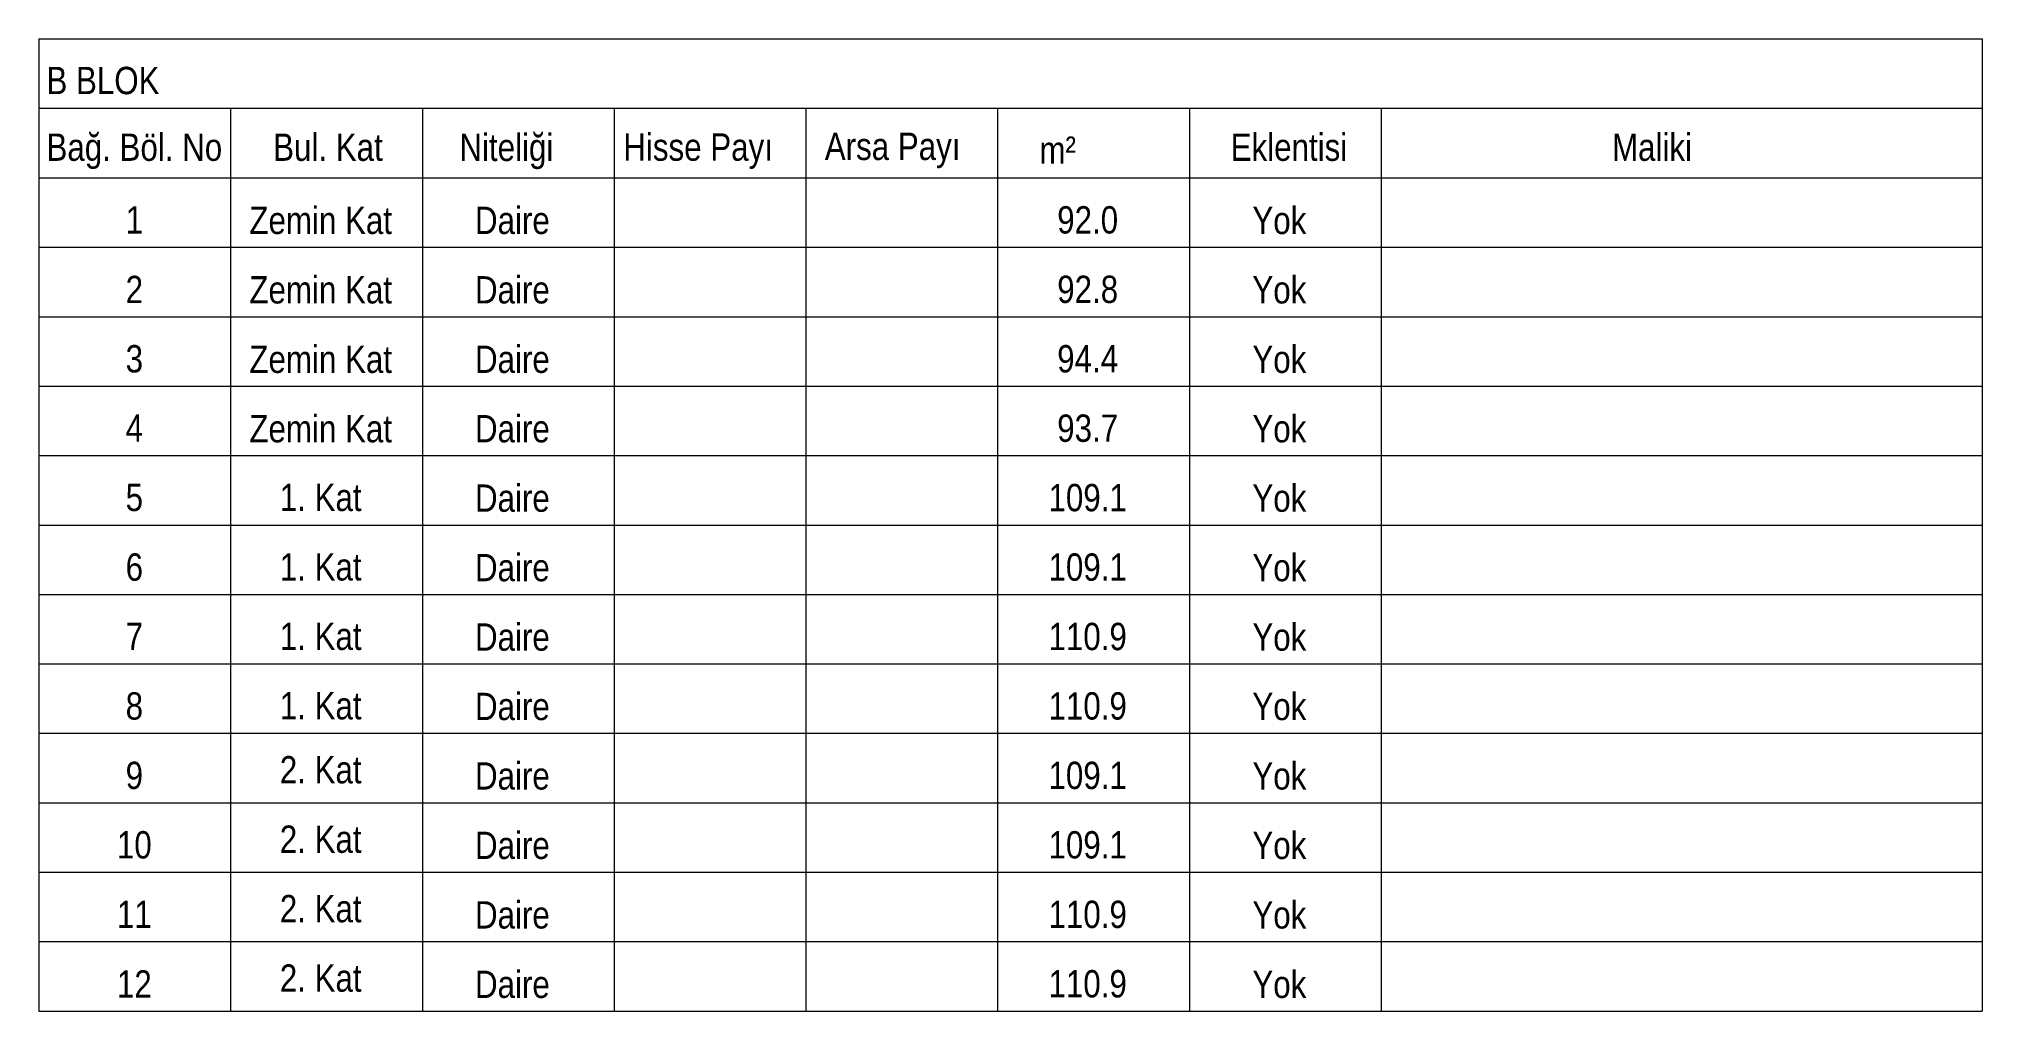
# Model space of a CAD drawing. Header units: millimetres. Extents: x 1811019 to 3717122, y -501178 to -243171.
# Drawn here: x 1824797 to 1827348, y -244532 to -243255 of the extents above; entities that cross this region are included whole.
import ezdxf
from ezdxf.enums import TextEntityAlignment as Align

# ---------------------------------------------------------------- set-up
doc = ezdxf.new("R2010")
doc.units = ezdxf.units.MM
doc.layers.add('a_görünüş_ince', color=8, linetype='Continuous', lineweight=20)
doc.layers.add('a_not_text', color=7, linetype='Continuous', lineweight=13)
doc.styles.get("Standard").update_dxf_attribs({"font": 'ARIALN.TTF'})

msp = doc.modelspace()

# ---------------------------------------------------------------- texts
at = {"layer": 'a_not_text'}
for s, height, p in [('B BLOK', 35.88, (1824881, -243309.7)), ('Bağ. Böl. No', 35.876, (1824922.2, -243401.4)), ('Niteliği', 35.88, (1825410.7, -243401.6)), ('Bul. Kat', 35.88, (1825176.4, -243396.6)), ('Hisse Payı', 35.88, (1825662.5, -243401.6)), ('Arsa Payı', 35.88, (1825917.9, -243401.6)), ('m²', 35.88, (1826134.6, -243400.9)), ('Eklentisi', 35.88, (1826438.3, -243396.6)), ('Maliki', 35.88, (1826915, -243396.6)), ('1', 35.9, (1824922.2, -243492.7)), ('Zemin Kat', 35.88, (1825166.9, -243492.7)), ('Daire', 35.88, (1825418.6, -243492.7)), ('92.0', 35.88, (1826174, -243492.7)), ('Yok', 35.88, (1826425.7, -243492.7)), ('2', 35.9, (1824922.2, -243583.9)), ('Zemin Kat', 35.88, (1825166.9, -243583.9)), ('Daire', 35.88, (1825418.6, -243583.9)), ('92.8', 35.88, (1826174, -243583.9)), ('Yok', 35.88, (1826425.7, -243583.9)), ('3', 35.9, (1824922.2, -243675.1)), ('Zemin Kat', 35.88, (1825166.9, -243675.1)), ('Daire', 35.88, (1825418.6, -243675.1)), ('94.4', 35.88, (1826174, -243675.1)), ('Yok', 35.88, (1826425.7, -243675.1)), ('4', 35.9, (1824922.2, -243766.3)), ('Zemin Kat', 35.88, (1825166.9, -243766.3)), ('Daire', 35.88, (1825418.6, -243766.3)), ('93.7', 35.88, (1826174, -243766.3)), ('Yok', 35.88, (1826425.7, -243766.3)), ('5', 35.9, (1824922.2, -243857.5)), ('1. Kat', 35.88, (1825166.9, -243857.5)), ('Daire', 35.88, (1825418.6, -243857.5)), ('109.1', 35.88, (1826174, -243857.5)), ('Yok', 35.88, (1826425.7, -243857.5)), ('6', 35.9, (1824922.2, -243948.7)), ('1. Kat', 35.88, (1825166.9, -243948.7)), ('Daire', 35.88, (1825418.6, -243948.7)), ('109.1', 35.88, (1826174, -243948.7)), ('Yok', 35.88, (1826425.7, -243948.7)), ('7', 35.9, (1824922.2, -244039.9)), ('1. Kat', 35.88, (1825166.9, -244039.9)), ('Daire', 35.88, (1825418.6, -244039.9)), ('110.9', 35.88, (1826174, -244039.9)), ('Yok', 35.88, (1826425.7, -244039.9)), ('8', 35.9, (1824922.2, -244131.1)), ('1. Kat', 35.88, (1825166.9, -244131.1)), ('Daire', 35.88, (1825418.6, -244131.1)), ('110.9', 35.88, (1826174, -244131.1)), ('Yok', 35.88, (1826425.7, -244131.1)), ('9', 35.9, (1824922.2, -244222.3)), ('2. Kat', 35.88, (1825166.9, -244214.9)), ('Daire', 35.88, (1825418.6, -244222.3)), ('109.1', 35.88, (1826174, -244222.3)), ('Yok', 35.88, (1826425.7, -244222.3)), ('10', 35.88, (1824922.2, -244313.5)), ('2. Kat', 35.88, (1825166.9, -244306.1)), ('Daire', 35.88, (1825418.6, -244313.5)), ('109.1', 35.88, (1826174, -244313.5)), ('Yok', 35.88, (1826425.7, -244313.5)), ('11', 35.88, (1824922.2, -244404.8)), ('2. Kat', 35.88, (1825166.9, -244397.3)), ('Daire', 35.88, (1825418.6, -244404.8)), ('110.9', 35.88, (1826174, -244404.8)), ('Yok', 35.88, (1826425.7, -244404.8)), ('2. Kat', 35.88, (1825166.9, -244488.5)), ('12', 35.88, (1824922.2, -244496)), ('Daire', 35.88, (1825418.6, -244496)), ('110.9', 35.88, (1826174, -244496)), ('Yok', 35.88, (1826425.7, -244496))]:
    msp.add_text(s, height=height, dxfattribs=at).set_placement(p, align=Align.MIDDLE)

# ---------------------------------------------------------------- linework, layer by layer
at = {"layer": 'a_görünüş_ince'}
for p, q in [((1824796.8, -243255), (1824796.8, -244532)), ((1824796.8, -243255), (1827348.5, -243255)), ((1827348.5, -243255), (1827348.5, -244532)), ((1824796.8, -243346.2), (1827348.5, -243346.2)), ((1825048.6, -243346.2), (1825048.6, -244532)), ((1825300.4, -243346.2), (1825300.4, -244532)), ((1825300.4, -243346.2), (1825300.4, -244532)), ((1825552.2, -243346.2), (1825552.2, -244532)), ((1825552.2, -243346.2), (1825552.2, -244532)), ((1825803.9, -243346.2), (1825803.9, -244532)), ((1826055.7, -243346.2), (1826055.7, -244532)), ((1826307.5, -243346.2), (1826307.5, -244532)), ((1826559.3, -243346.2), (1826559.3, -244532)), ((1824796.8, -243437.4), (1827348.5, -243437.4)), ((1824796.8, -243528.6), (1827348.5, -243528.6)), ((1824796.8, -243619.9), (1827348.5, -243619.9)), ((1824796.8, -243711.1), (1827348.5, -243711.1)), ((1824796.8, -243802.3), (1827348.5, -243802.3)), ((1824796.8, -243893.5), (1827348.5, -243893.5)), ((1824796.8, -243984.7), (1827348.5, -243984.7)), ((1824796.8, -244075.9), (1827348.5, -244075.9)), ((1824796.8, -244167.1), (1827348.5, -244167.1)), ((1824796.8, -244258.3), (1827348.5, -244258.3)), ((1824796.8, -244349.5), (1827348.5, -244349.5)), ((1824796.8, -244440.7), (1827348.5, -244440.7)), ((1824796.8, -244532), (1827348.5, -244532))]:
    msp.add_line(p, q, dxfattribs=at)

msp.set_redraw_order([(e.dxf.handle, doc.entitydb.next_handle()) for e in msp.query("TEXT MTEXT ATTDEF DIMENSION ARC_DIMENSION")])  # texts and dimensions are drawn at this point

doc.saveas('drawing.dxf')
